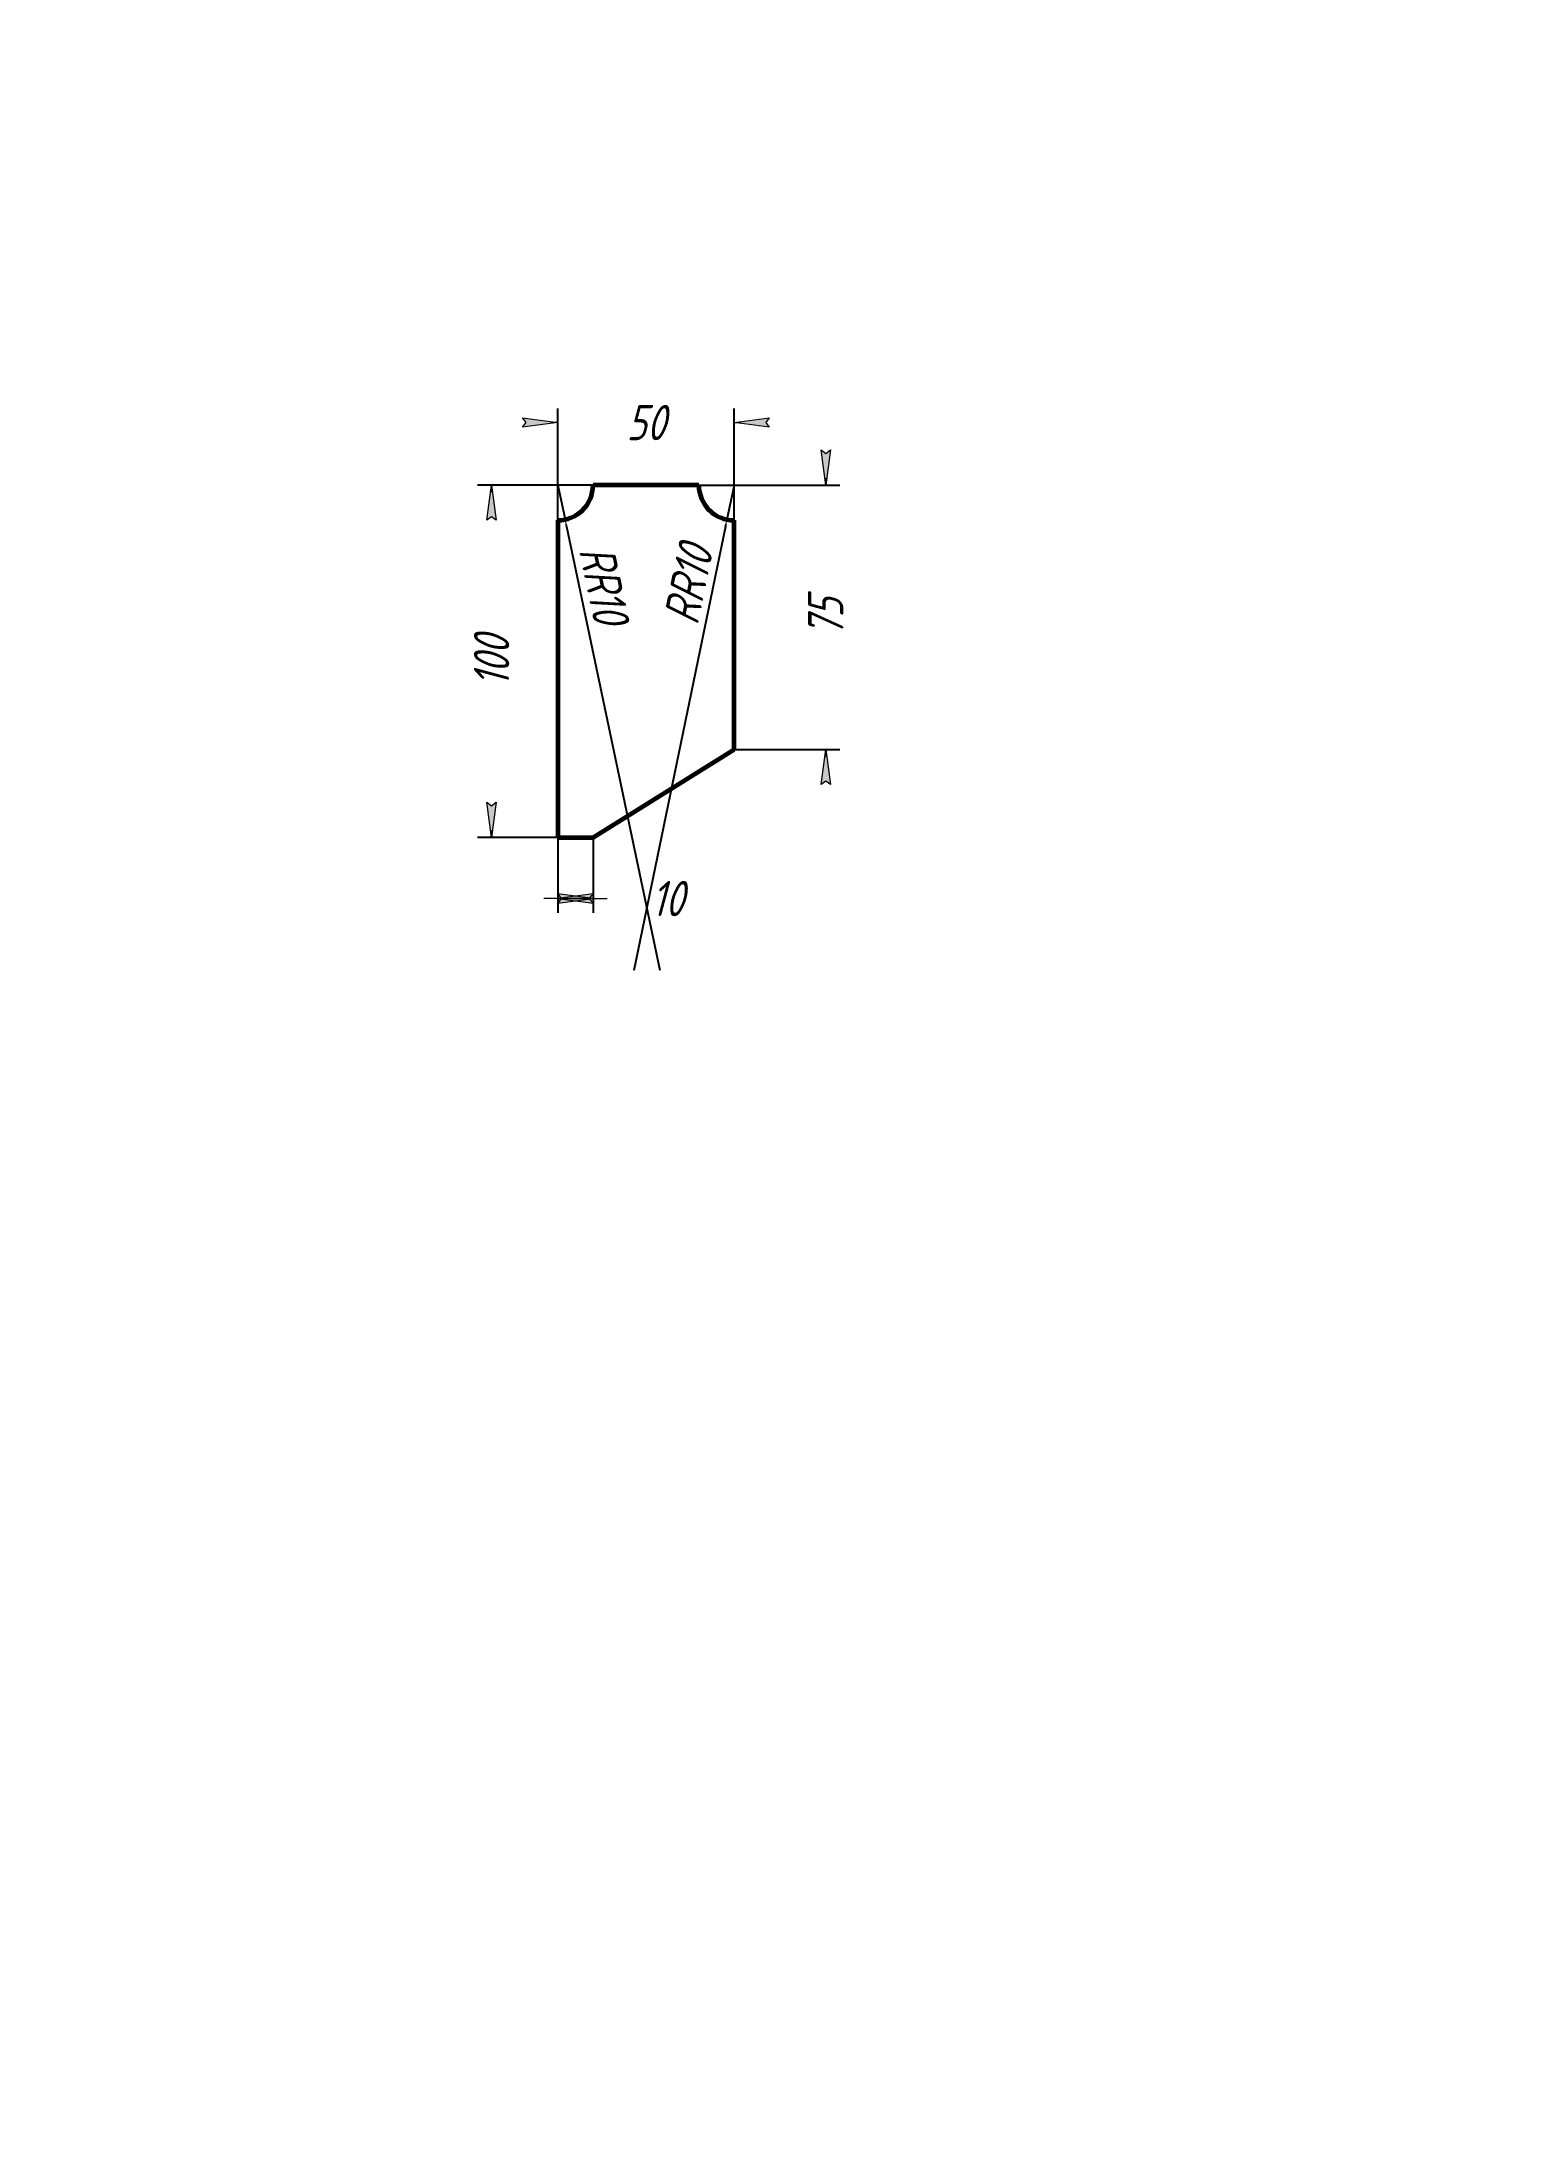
# Model space of a CAD drawing. Header units: millimetres. Extents: x -479 to 2427, y -3086 to 397.
# Drawn here: x 1890 to 2100, y 0 to 297 of the extents above; entities that cross this region are included whole.
import ezdxf

# ---------------------------------------------------------------- set-up
doc = ezdxf.new("R2010")
doc.units = ezdxf.units.MM
doc.linetypes.add('K5LT_BASIC', pattern=[0])
doc.linetypes.add('K5LT_THIN', pattern=[0])
doc.layers.add('Системный слой', color=7, linetype='Continuous')
doc.layers.add('Системный слой (1)', color=7, linetype='Continuous', true_color=0x909090)
doc.styles.add('KDIMTEXTSTYLE', font='GOST_AU.SHX', dxfattribs={"width": 0.96, "oblique": 15, "height": 5})
doc.dimstyles.new('KDIMSTYLE (0.50)', dxfattribs={"dimtxt": 5, "dimasz": 1, "dimexe": 2, "dimexo": 0, "dimgap": 1, "dimtad": 1, "dimlfac": 2, "dimtxsty": 'KDIMTEXTSTYLE', "dimsah": 1, "dimcen": 0, "dimdle": 1, "dimadec": 0, "dimazin": 0, "dimtfac": 0.667, "dimtmove": 0, "dimatfit": 3, "dimfxl": 1, "dimtvp": 1, "dimtolj": 1, "dimtzin": 0, "dimarcsym": 0})

msp = doc.modelspace()

# ---------------------------------------------------------------- blocks, each defined once
blk = doc.blocks.new('KDIMARROW_01')
at = {"layer": 'Системный слой'}
blk.add_hatch(color=0, dxfattribs=at).paths.add_polyline_path([(0, 0), (-5, 0.66), (-4.5, 0), (-5, -0.66)])
at = {"layer": 'Системный слой', "color": 0, "linetype": 'K5LT_THIN', "lineweight": 18}
for p, q in [((-4.5, 0), (-5, 0.66)), ((-5, 0.66), (0, 0)), ((0, 0), (-5, -0.66)), ((-5, -0.66), (-4.5, 0))]:
    blk.add_line(p, q, dxfattribs=at)
at = {"layer": 'Системный слой (1)', "color": 0, "linetype": 'K5LT_THIN', "lineweight": 18}
blk.add_line((0, 0), (-1, 0), dxfattribs=at)
blk = doc.blocks.new('KDIMARROW_02')
at = {"layer": 'Системный слой'}
blk.add_hatch(color=0, dxfattribs=at).paths.add_polyline_path([(4.5, 0), (5, 0.66), (0, 0), (5, -0.66)])
at = {"layer": 'Системный слой', "color": 0, "linetype": 'K5LT_THIN', "lineweight": 18}
for p, q in [((5, 0.66), (0, 0)), ((0, 0), (5, -0.66)), ((0, 0), (7, 0)), ((4.5, 0), (5, 0.66)), ((5, -0.66), (4.5, 0))]:
    blk.add_line(p, q, dxfattribs=at)
at = {"layer": 'Системный слой (1)', "color": 0, "linetype": 'K5LT_THIN', "lineweight": 18}
blk.add_line((0, 0), (-1, 0), dxfattribs=at)

# ---------------------------------------------------------------- dimensions: what is measured, and where the dimension line sits
at = {"layer": 'Системный слой (1)', "color": 7}
for base, p1, p2, location, override in [((1963.1939, 242.9835), (1988.1939, 229.1147), (1963.1939, 229.1147), (1975.6939, 242.9835), {"dimexo": 0, "dimpost": '\\H5.0;\\W0.965;\\Q15;<>', "dimblk1": 'KDIMARROW_01', "dimblk2": 'KDIMARROW_01', "dimse1": 0, "dimse2": 0, "dimclrt": 7, "dimtolj": 1}), ((1963.1939, 175.4474), (1968.1939, 184.1147), (1963.1939, 184.1147), (1978.7497, 175.4474), {"dimexo": 0, "dimpost": '\\H5.0;\\W0.965;\\Q15;<>', "dimblk1": 'KDIMARROW_02', "dimblk2": 'KDIMARROW_02', "dimse1": 0, "dimse2": 0, "dimclrt": 7, "dimtolj": 1})]:
    msp.add_linear_dim(base=base, p1=p1, p2=p2, location=location, dimstyle='KDIMSTYLE (0.50)', override=override, dxfattribs=at).render()
for base, p1, p2, location in [((1953.8019, 234.1147), (1963.1939, 184.1147), (1968.1939, 234.1147), (1953.8019, 209.1147)), ((2001.2046, 196.6147), (1983.1939, 234.1147), (1988.1939, 196.6147), (2001.2046, 215.3647))]:
    msp.add_linear_dim(base=base, p1=p1, p2=p2, angle=90, location=location, dimstyle='KDIMSTYLE (0.50)', override={"dimexo": 0, "dimpost": '\\H5.0;\\W0.965;\\Q15;<>', "dimblk1": 'KDIMARROW_01', "dimblk2": 'KDIMARROW_01', "dimse1": 0, "dimse2": 0, "dimclrt": 7, "dimtolj": 1}, dxfattribs=at).render()
for center, location in [((1963.1939, 234.1147), (1966.3066, 219.2947)), ((1988.1939, 234.1147), (1985.1292, 219.2847))]:
    msp.add_radius_dim(center=center, radius=5, location=location, dimstyle='KDIMSTYLE (0.50)', override={"dimpost": '\\H5.0;\\W0.965;\\Q15;R<>', "dimblk2": 'KDIMARROW_01', "dimclrt": 7, "dimtolj": 1}, dxfattribs=at).render()

# ---------------------------------------------------------------- linework, layer by layer
at = {"layer": 'Системный слой (1)', "color": 5, "linetype": 'K5LT_BASIC', "lineweight": 60, "true_color": 0x0000ff}
for p, q in [((1983.1939, 234.1147), (1968.1939, 234.1147)), ((1963.1939, 229.1147), (1963.1939, 184.1147)), ((1988.1939, 196.6147), (1988.1939, 229.1147)), ((1968.1939, 184.1147), (1988.1939, 196.6147)), ((1963.1939, 184.1147), (1968.1939, 184.1147))]:
    msp.add_line(p, q, dxfattribs=at)
for centre, start, end in [((1963.1939, 234.1147), 270, 0), ((1988.1939, 234.1147), 180, 270)]:
    msp.add_arc(centre, 5, start, end, dxfattribs=at)

msp.set_redraw_order([(e.dxf.handle, doc.entitydb.next_handle()) for e in msp.query("TEXT MTEXT ATTDEF DIMENSION ARC_DIMENSION")])  # texts and dimensions are drawn at this point

doc.saveas('drawing.dxf')
